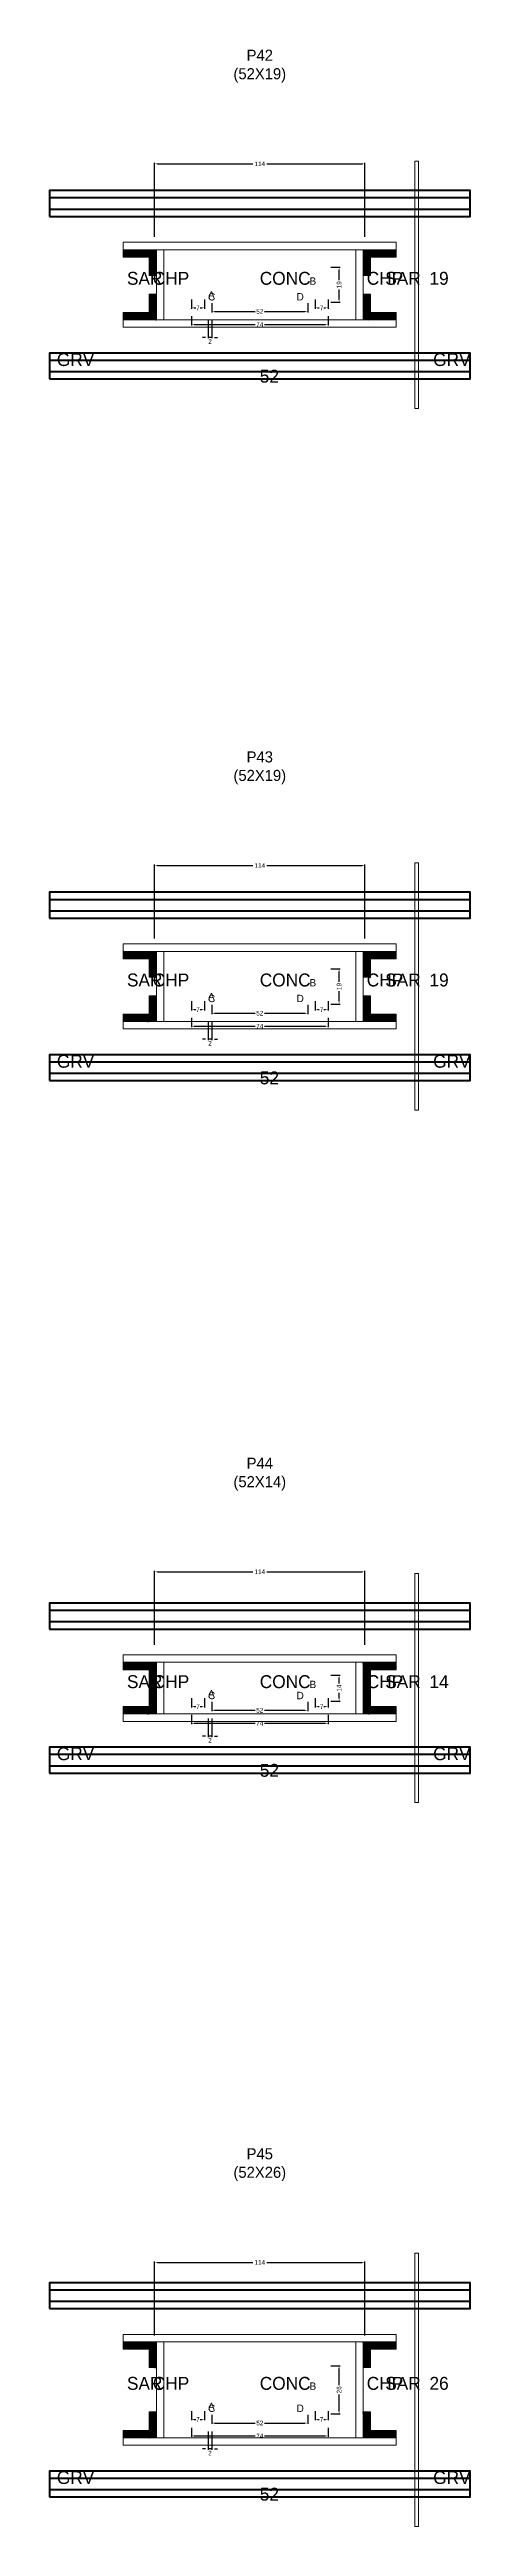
# Model space of a CAD drawing. Header units: centimetres. Extents: x -10500 to 4105, y -36866 to 295.
# Drawn here: x -114 to 114, y -16654 to -15313 of the extents above; entities that cross this region are included whole.
import ezdxf

# ---------------------------------------------------------------- set-up
doc = ezdxf.new("R2010")
doc.units = ezdxf.units.CM
for name, color, linetype in [('COTA', 241, 'Continuous'), ('GRAVATA', 224, 'Continuous'), ('Hachura', 251, 'Continuous'), ('NOMENCLATURA', 7, 'Continuous'), ('SARRAFO', 251, 'Continuous'), ('Texto Seção', 7, 'Continuous')]:
    doc.layers.add(name, color=color, linetype=linetype)
doc.dimstyles.new('cotax2', dxfattribs={"dimtxt": 2.5, "dimasz": 1.5, "dimexe": 0.5, "dimexo": 0.5, "dimgap": 0.5, "dimtad": 1, "dimcen": 2.5, "dimazin": 3, "dimtfac": 1, "dimtmove": 0, "dimatfit": 3})

msp = doc.modelspace()

# ---------------------------------------------------------------- texts
at = {"layer": 'NOMENCLATURA'}
for s, p in [('B', (27, -15440)), ('A', (-28, -15447.5)), ('C', (-28, -15448.5)), ('D', (20, -15448.5)), ('A', (-28, -15827.5)), ('C', (-28, -15828.5)), ('D', (20, -15828.5)), ('B', (27, -15820)), ('A', (-28, -16205)), ('C', (-28, -16206)), ('D', (20, -16206)), ('B', (27, -16200)), ('B', (27, -16580)), ('A', (-28, -16591)), ('C', (-28, -16592)), ('D', (20, -16592))]:
    msp.add_text(s, height=4, dxfattribs=at).set_placement(p)
at = {"layer": 'NOMENCLATURA', "char_height": 6, "attachment_point": 8}
for s, insert in [('P42\\P(52X19)', (0, -15330.5)), ('P43\\P(52X19)', (0, -15710.5)), ('P44\\P(52X14)', (0, -16093)), ('P45\\P(52X26)', (0, -16467))]:
    msp.add_mtext(s, dxfattribs=dict(at, insert=insert))
at = {"layer": 'Texto Seção'}
for s, p in [('SAR', (-72, -15440)), ('CHP', (-58, -15440)), ('CONC', (0, -15440)), ('CHP', (58, -15440)), ('SAR', (68, -15440)), ('19', (92, -15440)), ('GRV', (-110, -15484)), ('GRV', (94, -15484)), ('52', (0, -15493)), ('SAR', (-72, -15820)), ('CHP', (-58, -15820)), ('CONC', (0, -15820)), ('CHP', (58, -15820)), ('SAR', (68, -15820)), ('19', (92, -15820)), ('GRV', (-110, -15864)), ('52', (0, -15873)), ('GRV', (94, -15864)), ('SAR', (-72, -16200)), ('CHP', (-58, -16200)), ('CONC', (0, -16200)), ('CHP', (58, -16200)), ('SAR', (68, -16200)), ('14', (92, -16200)), ('GRV', (-110, -16239)), ('52', (0, -16248)), ('GRV', (94, -16239)), ('SAR', (-72, -16580)), ('CHP', (-58, -16580)), ('CONC', (0, -16580)), ('CHP', (58, -16580)), ('SAR', (68, -16580)), ('26', (92, -16580)), ('GRV', (-110, -16631)), ('52', (0, -16640)), ('GRV', (94, -16631))]:
    msp.add_text(s, height=7, dxfattribs=at).set_placement(p)

# ---------------------------------------------------------------- blocks, each defined once
blk = doc.blocks.new('_CLOSEDFILLED')
at = {"color": 0, "linetype": 'BYBLOCK'}
blk.add_solid([(-1, 0.16), (0, 0), (-1, -0.16)], dxfattribs=at)
blk = doc.blocks.new('*D1158')
for p, q in [((-37, -16600.5), (-37, -16605.5)), ((-35.5, -16605), (-2.5, -16605)), ((2.5, -16605), (35.5, -16605)), ((37, -16600.5), (37, -16605.5))]:
    blk.add_line(p, q)
at = {"layer": 'Defpoints'}
for p in [(-37, -16600), (-37, -16605), (37, -16600)]:
    blk.add_point(p, dxfattribs=at)
at = {"layer": 'COTA', "xscale": 1.5, "yscale": 1.5, "rotation": 180}
blk.add_blockref('_CLOSEDFILLED', (-37, -16605), dxfattribs=at)
at = {"layer": 'COTA', "xscale": 1.5, "yscale": 1.5}
blk.add_blockref('_CLOSEDFILLED', (37, -16605), dxfattribs=at)
at = {"layer": 'COTA', "insert": (0, -16605), "char_height": 2.5, "attachment_point": 5}
blk.add_mtext('74', dxfattribs=at)
blk = doc.blocks.new('*D1159')
for p, q in [((-26, -16593.5), (-26, -16598.5)), ((-24.5, -16598), (-2.5, -16598)), ((2.5, -16598), (24.5, -16598)), ((26, -16593.5), (26, -16598.5))]:
    blk.add_line(p, q)
at = {"layer": 'Defpoints'}
for p in [(-26, -16593), (26, -16593), (-26, -16598)]:
    blk.add_point(p, dxfattribs=at)
at = {"layer": 'COTA', "xscale": 1.5, "yscale": 1.5, "rotation": 180}
blk.add_blockref('_CLOSEDFILLED', (-26, -16598), dxfattribs=at)
at = {"layer": 'COTA', "xscale": 1.5, "yscale": 1.5}
blk.add_blockref('_CLOSEDFILLED', (26, -16598), dxfattribs=at)
at = {"layer": 'COTA', "insert": (0, -16598), "char_height": 2.5, "attachment_point": 5}
blk.add_mtext('52', dxfattribs=at)
blk = doc.blocks.new('*D1160')
for p, q in [((38.5, -16567), (43.5, -16567)), ((43, -16577.5), (43, -16568.5)), ((38.5, -16593), (43.5, -16593)), ((43, -16591.5), (43, -16582.5))]:
    blk.add_line(p, q)
at = {"layer": 'Defpoints'}
for p in [(38, -16567), (38, -16593), (43, -16593)]:
    blk.add_point(p, dxfattribs=at)
at = {"layer": 'COTA', "xscale": 1.5, "yscale": 1.5}
for p, rotation in [((43, -16567), 90), ((43, -16593), 270)]:
    blk.add_blockref('_CLOSEDFILLED', p, dxfattribs=dict(at, rotation=rotation))
at = {"layer": 'COTA', "insert": (43, -16580), "char_height": 2.5, "attachment_point": 5, "rotation": 90}
blk.add_mtext('26', dxfattribs=at)
blk = doc.blocks.new('*D1161')
for p, q in [((-37, -16591.5), (-37, -16596.5)), ((-30, -16591.5), (-30, -16596.5)), ((-35.5, -16596), (-34.75, -16596)), ((-32.25, -16596), (-31.5, -16596))]:
    blk.add_line(p, q)
at = {"layer": 'Defpoints'}
for p in [(-37, -16591), (-30, -16591), (-37, -16596)]:
    blk.add_point(p, dxfattribs=at)
at = {"layer": 'COTA', "xscale": 1.5, "yscale": 1.5, "rotation": 180}
blk.add_blockref('_CLOSEDFILLED', (-37, -16596), dxfattribs=at)
at = {"layer": 'COTA', "xscale": 1.5, "yscale": 1.5}
blk.add_blockref('_CLOSEDFILLED', (-30, -16596), dxfattribs=at)
at = {"layer": 'COTA', "insert": (-33.5, -16596), "char_height": 2.5, "attachment_point": 5}
blk.add_mtext('7', dxfattribs=at)
blk = doc.blocks.new('*D1162')
for p, q in [((30, -16591.5), (30, -16596.5)), ((37, -16591.5), (37, -16596.5)), ((31.5, -16596), (32.25, -16596)), ((34.75, -16596), (35.5, -16596))]:
    blk.add_line(p, q)
at = {"layer": 'Defpoints'}
for p in [(30, -16591), (37, -16591), (30, -16596)]:
    blk.add_point(p, dxfattribs=at)
at = {"layer": 'COTA', "xscale": 1.5, "yscale": 1.5, "rotation": 180}
blk.add_blockref('_CLOSEDFILLED', (30, -16596), dxfattribs=at)
at = {"layer": 'COTA', "xscale": 1.5, "yscale": 1.5}
blk.add_blockref('_CLOSEDFILLED', (37, -16596), dxfattribs=at)
at = {"layer": 'COTA', "insert": (33.5, -16596), "char_height": 2.5, "attachment_point": 5}
blk.add_mtext('7', dxfattribs=at)
blk = doc.blocks.new('*D1163')
for p, q in [((-57, -16550.5), (-57, -16510.5)), ((-55.5, -16511), (-3.75, -16511)), ((3.75, -16511), (55.5, -16511)), ((57, -16550.5), (57, -16510.5))]:
    blk.add_line(p, q)
at = {"layer": 'Defpoints'}
for p in [(-57, -16511), (-57, -16551), (57, -16551)]:
    blk.add_point(p, dxfattribs=at)
at = {"layer": 'COTA', "xscale": 1.5, "yscale": 1.5, "rotation": 180}
blk.add_blockref('_CLOSEDFILLED', (-57, -16511), dxfattribs=at)
at = {"layer": 'COTA', "xscale": 1.5, "yscale": 1.5}
blk.add_blockref('_CLOSEDFILLED', (57, -16511), dxfattribs=at)
at = {"layer": 'COTA', "insert": (0, -16511), "char_height": 2.5, "attachment_point": 5}
blk.add_mtext('114', dxfattribs=at)
blk = doc.blocks.new('*D1132')
for p, q in [((-37, -16214.5), (-37, -16219.5)), ((37, -16214.5), (37, -16219.5)), ((-35.5, -16219), (-2.5, -16219)), ((2.5, -16219), (35.5, -16219))]:
    blk.add_line(p, q)
at = {"layer": 'Defpoints'}
for p in [(-37, -16214), (37, -16214), (-37, -16219)]:
    blk.add_point(p, dxfattribs=at)
at = {"layer": 'COTA', "xscale": 1.5, "yscale": 1.5, "rotation": 180}
blk.add_blockref('_CLOSEDFILLED', (-37, -16219), dxfattribs=at)
at = {"layer": 'COTA', "xscale": 1.5, "yscale": 1.5}
blk.add_blockref('_CLOSEDFILLED', (37, -16219), dxfattribs=at)
at = {"layer": 'COTA', "insert": (0, -16219), "char_height": 2.5, "attachment_point": 5}
blk.add_mtext('74', dxfattribs=at)
blk = doc.blocks.new('*D1133')
for p, q in [((-26, -16207.5), (-26, -16212.5)), ((-24.5, -16212), (-2.5, -16212)), ((2.5, -16212), (24.5, -16212)), ((26, -16207.5), (26, -16212.5))]:
    blk.add_line(p, q)
at = {"layer": 'Defpoints'}
for p in [(-26, -16207), (-26, -16212), (26, -16207)]:
    blk.add_point(p, dxfattribs=at)
at = {"layer": 'COTA', "xscale": 1.5, "yscale": 1.5, "rotation": 180}
blk.add_blockref('_CLOSEDFILLED', (-26, -16212), dxfattribs=at)
at = {"layer": 'COTA', "xscale": 1.5, "yscale": 1.5}
blk.add_blockref('_CLOSEDFILLED', (26, -16212), dxfattribs=at)
at = {"layer": 'COTA', "insert": (0, -16212), "char_height": 2.5, "attachment_point": 5}
blk.add_mtext('52', dxfattribs=at)
blk = doc.blocks.new('*D1134')
for p, q in [((38.5, -16193), (43.5, -16193)), ((43, -16197.5), (43, -16194.5)), ((43, -16205.5), (43, -16202.5)), ((38.5, -16207), (43.5, -16207))]:
    blk.add_line(p, q)
at = {"layer": 'Defpoints'}
for p in [(38, -16193), (38, -16207), (43, -16207)]:
    blk.add_point(p, dxfattribs=at)
at = {"layer": 'COTA', "xscale": 1.5, "yscale": 1.5}
for p, rotation in [((43, -16193), 90), ((43, -16207), 270)]:
    blk.add_blockref('_CLOSEDFILLED', p, dxfattribs=dict(at, rotation=rotation))
at = {"layer": 'COTA', "insert": (43, -16200), "char_height": 2.5, "attachment_point": 5, "rotation": 90}
blk.add_mtext('14', dxfattribs=at)
blk = doc.blocks.new('*D1135')
for p, q in [((-37, -16205.5), (-37, -16210.5)), ((-35.5, -16210), (-34.75, -16210)), ((-32.25, -16210), (-31.5, -16210)), ((-30, -16205.5), (-30, -16210.5))]:
    blk.add_line(p, q)
at = {"layer": 'Defpoints'}
for p in [(-37, -16205), (-37, -16210), (-30, -16205)]:
    blk.add_point(p, dxfattribs=at)
at = {"layer": 'COTA', "xscale": 1.5, "yscale": 1.5, "rotation": 180}
blk.add_blockref('_CLOSEDFILLED', (-37, -16210), dxfattribs=at)
at = {"layer": 'COTA', "xscale": 1.5, "yscale": 1.5}
blk.add_blockref('_CLOSEDFILLED', (-30, -16210), dxfattribs=at)
at = {"layer": 'COTA', "insert": (-33.5, -16210), "char_height": 2.5, "attachment_point": 5}
blk.add_mtext('7', dxfattribs=at)
blk = doc.blocks.new('*D1136')
for p, q in [((30, -16205.5), (30, -16210.5)), ((31.5, -16210), (32.25, -16210)), ((34.75, -16210), (35.5, -16210)), ((37, -16205.5), (37, -16210.5))]:
    blk.add_line(p, q)
at = {"layer": 'Defpoints'}
for p in [(30, -16205), (30, -16210), (37, -16205)]:
    blk.add_point(p, dxfattribs=at)
at = {"layer": 'COTA', "xscale": 1.5, "yscale": 1.5, "rotation": 180}
blk.add_blockref('_CLOSEDFILLED', (30, -16210), dxfattribs=at)
at = {"layer": 'COTA', "xscale": 1.5, "yscale": 1.5}
blk.add_blockref('_CLOSEDFILLED', (37, -16210), dxfattribs=at)
at = {"layer": 'COTA', "insert": (33.5, -16210), "char_height": 2.5, "attachment_point": 5}
blk.add_mtext('7', dxfattribs=at)
blk = doc.blocks.new('*D1137')
for p, q in [((-57, -16176.5), (-57, -16136.5)), ((-55.5, -16137), (-3.75, -16137)), ((3.75, -16137), (55.5, -16137)), ((57, -16176.5), (57, -16136.5))]:
    blk.add_line(p, q)
at = {"layer": 'Defpoints'}
for p in [(-57, -16137), (-57, -16177), (57, -16177)]:
    blk.add_point(p, dxfattribs=at)
at = {"layer": 'COTA', "xscale": 1.5, "yscale": 1.5, "rotation": 180}
blk.add_blockref('_CLOSEDFILLED', (-57, -16137), dxfattribs=at)
at = {"layer": 'COTA', "xscale": 1.5, "yscale": 1.5}
blk.add_blockref('_CLOSEDFILLED', (57, -16137), dxfattribs=at)
at = {"layer": 'COTA', "insert": (0, -16137), "char_height": 2.5, "attachment_point": 5}
blk.add_mtext('114', dxfattribs=at)
blk = doc.blocks.new('*D1106')
for p, q in [((-37, -15837), (-37, -15842)), ((-35.5, -15841.5), (-2.5, -15841.5)), ((2.5, -15841.5), (35.5, -15841.5)), ((37, -15837), (37, -15842))]:
    blk.add_line(p, q)
at = {"layer": 'Defpoints'}
for p in [(-37, -15836.5), (-37, -15841.5), (37, -15836.5)]:
    blk.add_point(p, dxfattribs=at)
at = {"layer": 'COTA', "xscale": 1.5, "yscale": 1.5, "rotation": 180}
blk.add_blockref('_CLOSEDFILLED', (-37, -15841.5), dxfattribs=at)
at = {"layer": 'COTA', "xscale": 1.5, "yscale": 1.5}
blk.add_blockref('_CLOSEDFILLED', (37, -15841.5), dxfattribs=at)
at = {"layer": 'COTA', "insert": (0, -15841.5), "char_height": 2.5, "attachment_point": 5}
blk.add_mtext('74', dxfattribs=at)
blk = doc.blocks.new('*D1107')
for p, q in [((-26, -15830), (-26, -15835)), ((-24.5, -15834.5), (-2.5, -15834.5)), ((2.5, -15834.5), (24.5, -15834.5)), ((26, -15830), (26, -15835))]:
    blk.add_line(p, q)
at = {"layer": 'Defpoints'}
for p in [(-26, -15829.5), (-26, -15834.5), (26, -15829.5)]:
    blk.add_point(p, dxfattribs=at)
at = {"layer": 'COTA', "xscale": 1.5, "yscale": 1.5, "rotation": 180}
blk.add_blockref('_CLOSEDFILLED', (-26, -15834.5), dxfattribs=at)
at = {"layer": 'COTA', "xscale": 1.5, "yscale": 1.5}
blk.add_blockref('_CLOSEDFILLED', (26, -15834.5), dxfattribs=at)
at = {"layer": 'COTA', "insert": (0, -15834.5), "char_height": 2.5, "attachment_point": 5}
blk.add_mtext('52', dxfattribs=at)
blk = doc.blocks.new('*D1108')
for p, q in [((38.5, -15810.5), (43.5, -15810.5)), ((43, -15817.5), (43, -15812)), ((43, -15828), (43, -15822.5)), ((38.5, -15829.5), (43.5, -15829.5))]:
    blk.add_line(p, q)
at = {"layer": 'Defpoints'}
for p in [(38, -15810.5), (38, -15829.5), (43, -15829.5)]:
    blk.add_point(p, dxfattribs=at)
at = {"layer": 'COTA', "xscale": 1.5, "yscale": 1.5}
for p, rotation in [((43, -15810.5), 90), ((43, -15829.5), 270)]:
    blk.add_blockref('_CLOSEDFILLED', p, dxfattribs=dict(at, rotation=rotation))
at = {"layer": 'COTA', "insert": (43, -15820), "char_height": 2.5, "attachment_point": 5, "rotation": 90}
blk.add_mtext('19', dxfattribs=at)
blk = doc.blocks.new('*D1109')
for p, q in [((-37, -15828), (-37, -15833)), ((-30, -15828), (-30, -15833)), ((-35.5, -15832.5), (-34.75, -15832.5)), ((-32.25, -15832.5), (-31.5, -15832.5))]:
    blk.add_line(p, q)
at = {"layer": 'Defpoints'}
for p in [(-37, -15827.5), (-30, -15827.5), (-37, -15832.5)]:
    blk.add_point(p, dxfattribs=at)
at = {"layer": 'COTA', "xscale": 1.5, "yscale": 1.5, "rotation": 180}
blk.add_blockref('_CLOSEDFILLED', (-37, -15832.5), dxfattribs=at)
at = {"layer": 'COTA', "xscale": 1.5, "yscale": 1.5}
blk.add_blockref('_CLOSEDFILLED', (-30, -15832.5), dxfattribs=at)
at = {"layer": 'COTA', "insert": (-33.5, -15832.5), "char_height": 2.5, "attachment_point": 5}
blk.add_mtext('7', dxfattribs=at)
blk = doc.blocks.new('*D1110')
for p, q in [((30, -15828), (30, -15833)), ((37, -15828), (37, -15833)), ((31.5, -15832.5), (32.25, -15832.5)), ((34.75, -15832.5), (35.5, -15832.5))]:
    blk.add_line(p, q)
at = {"layer": 'Defpoints'}
for p in [(30, -15827.5), (37, -15827.5), (30, -15832.5)]:
    blk.add_point(p, dxfattribs=at)
at = {"layer": 'COTA', "xscale": 1.5, "yscale": 1.5, "rotation": 180}
blk.add_blockref('_CLOSEDFILLED', (30, -15832.5), dxfattribs=at)
at = {"layer": 'COTA', "xscale": 1.5, "yscale": 1.5}
blk.add_blockref('_CLOSEDFILLED', (37, -15832.5), dxfattribs=at)
at = {"layer": 'COTA', "insert": (33.5, -15832.5), "char_height": 2.5, "attachment_point": 5}
blk.add_mtext('7', dxfattribs=at)
blk = doc.blocks.new('*D1111')
for p, q in [((-57, -15794), (-57, -15754)), ((-55.5, -15754.5), (-3.75, -15754.5)), ((3.75, -15754.5), (55.5, -15754.5)), ((57, -15794), (57, -15754))]:
    blk.add_line(p, q)
at = {"layer": 'Defpoints'}
for p in [(-57, -15754.5), (-57, -15794.5), (57, -15794.5)]:
    blk.add_point(p, dxfattribs=at)
at = {"layer": 'COTA', "xscale": 1.5, "yscale": 1.5, "rotation": 180}
blk.add_blockref('_CLOSEDFILLED', (-57, -15754.5), dxfattribs=at)
at = {"layer": 'COTA', "xscale": 1.5, "yscale": 1.5}
blk.add_blockref('_CLOSEDFILLED', (57, -15754.5), dxfattribs=at)
at = {"layer": 'COTA', "insert": (0, -15754.5), "char_height": 2.5, "attachment_point": 5}
blk.add_mtext('114', dxfattribs=at)
blk = doc.blocks.new('*D1080')
for p, q in [((-37, -15457), (-37, -15462)), ((-35.5, -15461.5), (-2.5, -15461.5)), ((2.5, -15461.5), (35.5, -15461.5)), ((37, -15457), (37, -15462))]:
    blk.add_line(p, q)
at = {"layer": 'Defpoints'}
for p in [(-37, -15456.5), (-37, -15461.5), (37, -15456.5)]:
    blk.add_point(p, dxfattribs=at)
at = {"layer": 'COTA', "xscale": 1.5, "yscale": 1.5, "rotation": 180}
blk.add_blockref('_CLOSEDFILLED', (-37, -15461.5), dxfattribs=at)
at = {"layer": 'COTA', "xscale": 1.5, "yscale": 1.5}
blk.add_blockref('_CLOSEDFILLED', (37, -15461.5), dxfattribs=at)
at = {"layer": 'COTA', "insert": (0, -15461.5), "char_height": 2.5, "attachment_point": 5}
blk.add_mtext('74', dxfattribs=at)
blk = doc.blocks.new('*D1081')
for p, q in [((-26, -15450), (-26, -15455)), ((26, -15450), (26, -15455)), ((-24.5, -15454.5), (-2.5, -15454.5)), ((2.5, -15454.5), (24.5, -15454.5))]:
    blk.add_line(p, q)
at = {"layer": 'Defpoints'}
for p in [(-26, -15449.5), (26, -15449.5), (-26, -15454.5)]:
    blk.add_point(p, dxfattribs=at)
at = {"layer": 'COTA', "xscale": 1.5, "yscale": 1.5, "rotation": 180}
blk.add_blockref('_CLOSEDFILLED', (-26, -15454.5), dxfattribs=at)
at = {"layer": 'COTA', "xscale": 1.5, "yscale": 1.5}
blk.add_blockref('_CLOSEDFILLED', (26, -15454.5), dxfattribs=at)
at = {"layer": 'COTA', "insert": (0, -15454.5), "char_height": 2.5, "attachment_point": 5}
blk.add_mtext('52', dxfattribs=at)
blk = doc.blocks.new('*D1082')
for p, q in [((38.5, -15430.5), (43.5, -15430.5)), ((43, -15437.5), (43, -15432)), ((38.5, -15449.5), (43.5, -15449.5)), ((43, -15448), (43, -15442.5))]:
    blk.add_line(p, q)
at = {"layer": 'Defpoints'}
for p in [(38, -15430.5), (38, -15449.5), (43, -15449.5)]:
    blk.add_point(p, dxfattribs=at)
at = {"layer": 'COTA', "xscale": 1.5, "yscale": 1.5}
for p, rotation in [((43, -15430.5), 90), ((43, -15449.5), 270)]:
    blk.add_blockref('_CLOSEDFILLED', p, dxfattribs=dict(at, rotation=rotation))
at = {"layer": 'COTA', "insert": (43, -15440), "char_height": 2.5, "attachment_point": 5, "rotation": 90}
blk.add_mtext('19', dxfattribs=at)
blk = doc.blocks.new('*D1083')
for p, q in [((-37, -15448), (-37, -15453)), ((-35.5, -15452.5), (-34.75, -15452.5)), ((-32.25, -15452.5), (-31.5, -15452.5)), ((-30, -15448), (-30, -15453))]:
    blk.add_line(p, q)
at = {"layer": 'Defpoints'}
for p in [(-37, -15447.5), (-37, -15452.5), (-30, -15447.5)]:
    blk.add_point(p, dxfattribs=at)
at = {"layer": 'COTA', "xscale": 1.5, "yscale": 1.5, "rotation": 180}
blk.add_blockref('_CLOSEDFILLED', (-37, -15452.5), dxfattribs=at)
at = {"layer": 'COTA', "xscale": 1.5, "yscale": 1.5}
blk.add_blockref('_CLOSEDFILLED', (-30, -15452.5), dxfattribs=at)
at = {"layer": 'COTA', "insert": (-33.5, -15452.5), "char_height": 2.5, "attachment_point": 5}
blk.add_mtext('7', dxfattribs=at)
blk = doc.blocks.new('*D1084')
for p, q in [((30, -15448), (30, -15453)), ((31.5, -15452.5), (32.25, -15452.5)), ((34.75, -15452.5), (35.5, -15452.5)), ((37, -15448), (37, -15453))]:
    blk.add_line(p, q)
at = {"layer": 'Defpoints'}
for p in [(30, -15447.5), (30, -15452.5), (37, -15447.5)]:
    blk.add_point(p, dxfattribs=at)
at = {"layer": 'COTA', "xscale": 1.5, "yscale": 1.5, "rotation": 180}
blk.add_blockref('_CLOSEDFILLED', (30, -15452.5), dxfattribs=at)
at = {"layer": 'COTA', "xscale": 1.5, "yscale": 1.5}
blk.add_blockref('_CLOSEDFILLED', (37, -15452.5), dxfattribs=at)
at = {"layer": 'COTA', "insert": (33.5, -15452.5), "char_height": 2.5, "attachment_point": 5}
blk.add_mtext('7', dxfattribs=at)
blk = doc.blocks.new('*D1085')
for p, q in [((-57, -15414), (-57, -15374)), ((-55.5, -15374.5), (-3.75, -15374.5)), ((3.75, -15374.5), (55.5, -15374.5)), ((57, -15414), (57, -15374))]:
    blk.add_line(p, q)
at = {"layer": 'Defpoints'}
for p in [(-57, -15374.5), (-57, -15414.5), (57, -15414.5)]:
    blk.add_point(p, dxfattribs=at)
at = {"layer": 'COTA', "xscale": 1.5, "yscale": 1.5, "rotation": 180}
blk.add_blockref('_CLOSEDFILLED', (-57, -15374.5), dxfattribs=at)
at = {"layer": 'COTA', "xscale": 1.5, "yscale": 1.5}
blk.add_blockref('_CLOSEDFILLED', (57, -15374.5), dxfattribs=at)
at = {"layer": 'COTA', "insert": (0, -15374.5), "char_height": 2.5, "attachment_point": 5}
blk.add_mtext('114', dxfattribs=at)

# ---------------------------------------------------------------- dimensions: what is measured, and where the dimension line sits
at = {"layer": 'COTA'}
for base, p1, p2, picture, middle in [((-57, -15374.5), (-57, -15414.5), (57, -15414.5), '*D1085', (0, -15374.5)), ((-37, -15452.5), (-37, -15447.5), (-30, -15447.5), '*D1083', (-33.5, -15452.5)), ((-26, -15454.5), (-26, -15449.5), (26, -15449.5), '*D1081', (0, -15454.5)), ((30, -15452.5), (30, -15447.5), (37, -15447.5), '*D1084', (33.5, -15452.5)), ((-37, -15461.5), (-37, -15456.5), (37, -15456.5), '*D1080', (0, -15461.5)), ((-57, -15754.5), (-57, -15794.5), (57, -15794.5), '*D1111', (0, -15754.5)), ((-37, -15832.5), (-37, -15827.5), (-30, -15827.5), '*D1109', (-33.5, -15832.5)), ((30, -15832.5), (30, -15827.5), (37, -15827.5), '*D1110', (33.5, -15832.5)), ((-37, -15841.5), (-37, -15836.5), (37, -15836.5), '*D1106', (0, -15841.5)), ((-26, -15834.5), (-26, -15829.5), (26, -15829.5), '*D1107', (0, -15834.5)), ((-57, -16137), (-57, -16177), (57, -16177), '*D1137', (0, -16137)), ((-37, -16210), (-37, -16205), (-30, -16205), '*D1135', (-33.5, -16210)), ((-37, -16219), (-37, -16214), (37, -16214), '*D1132', (0, -16219)), ((-26, -16212), (-26, -16207), (26, -16207), '*D1133', (0, -16212)), ((30, -16210), (30, -16205), (37, -16205), '*D1136', (33.5, -16210)), ((-57, -16511), (-57, -16551), (57, -16551), '*D1163', (0, -16511)), ((-37, -16596), (-37, -16591), (-30, -16591), '*D1161', (-33.5, -16596)), ((-26, -16598), (-26, -16593), (26, -16593), '*D1159', (0, -16598)), ((30, -16596), (30, -16591), (37, -16591), '*D1162', (33.5, -16596)), ((-37, -16605), (-37, -16600), (37, -16600), '*D1158', (0, -16605))]:
    dim = msp.add_linear_dim(base=base, p1=p1, p2=p2, dimstyle='cotax2', dxfattribs=at)
    dim.commit()
    dim.dimension.update_dxf_attribs({"geometry": picture, "text_midpoint": middle})
for base, p1, p2, picture, middle in [((43, -15449.5), (38, -15449.5), (38, -15430.5), '*D1082', (43, -15440)), ((43, -15829.5), (38, -15829.5), (38, -15810.5), '*D1108', (43, -15820)), ((43, -16207), (38, -16207), (38, -16193), '*D1134', (43, -16200)), ((43, -16593), (38, -16593), (38, -16567), '*D1160', (43, -16580))]:
    dim = msp.add_linear_dim(base=base, p1=p1, p2=p2, angle=90, dimstyle='cotax2', dxfattribs=at)
    dim.commit()
    dim.dimension.update_dxf_attribs({"geometry": picture, "text_midpoint": middle})
for base, p1, p2 in [((-26, -15468.5), (-26, -15458.5), (-28, -15458.5)), ((-26, -15848.5), (-26, -15838.5), (-28, -15838.5)), ((-26, -16226), (-26, -16216), (-28, -16216)), ((-26, -16612), (-26, -16602), (-28, -16602))]:
    msp.add_linear_dim(base=base, p1=p1, p2=p2, dimstyle='cotax2', dxfattribs=at).render()

# ---------------------------------------------------------------- hatches: boundary and pattern name
at = {"layer": 'SARRAFO'}
h = msp.add_hatch(dxfattribs=at)
h.set_pattern_fill('SOLID', scale=2)
h.paths.add_polyline_path([(-74, -15425), (-60, -15425), (-60, -15421), (-74, -15421)])
h = msp.add_hatch(dxfattribs=at)
h.set_pattern_fill('SOLID', scale=2)
h.paths.add_polyline_path([(-60, -15435), (-56, -15435), (-56, -15421), (-60, -15421)])
h = msp.add_hatch(dxfattribs=at)
h.set_pattern_fill('SOLID', scale=2)
h.paths.add_polyline_path([(56, -15435), (60, -15435), (60, -15421), (56, -15421)])
h = msp.add_hatch(dxfattribs=at)
h.set_pattern_fill('SOLID', scale=2)
h.paths.add_polyline_path([(60, -15425), (74, -15425), (74, -15421), (60, -15421)])
h = msp.add_hatch(dxfattribs=at)
h.set_pattern_fill('SOLID', scale=2)
h.paths.add_polyline_path([(-60, -15459), (-56, -15459), (-56, -15445), (-60, -15445)])
h = msp.add_hatch(dxfattribs=at)
h.set_pattern_fill('SOLID', scale=2)
h.paths.add_polyline_path([(56, -15459), (60, -15459), (60, -15445), (56, -15445)])
h = msp.add_hatch(dxfattribs=at)
h.set_pattern_fill('SOLID', scale=2)
h.paths.add_polyline_path([(-74, -15459), (-60, -15459), (-60, -15455), (-74, -15455)])
h = msp.add_hatch(dxfattribs=at)
h.set_pattern_fill('SOLID', scale=2)
h.paths.add_polyline_path([(60, -15459), (74, -15459), (74, -15455), (60, -15455)])
h = msp.add_hatch(dxfattribs=at)
h.set_pattern_fill('SOLID', scale=2)
h.paths.add_polyline_path([(-74, -15805), (-60, -15805), (-60, -15801), (-74, -15801)])
h = msp.add_hatch(dxfattribs=at)
h.set_pattern_fill('SOLID', scale=2)
h.paths.add_polyline_path([(-60, -15815), (-56, -15815), (-56, -15801), (-60, -15801)])
h = msp.add_hatch(dxfattribs=at)
h.set_pattern_fill('SOLID', scale=2)
h.paths.add_polyline_path([(56, -15815), (60, -15815), (60, -15801), (56, -15801)])
h = msp.add_hatch(dxfattribs=at)
h.set_pattern_fill('SOLID', scale=2)
h.paths.add_polyline_path([(60, -15805), (74, -15805), (74, -15801), (60, -15801)])
h = msp.add_hatch(dxfattribs=at)
h.set_pattern_fill('SOLID', scale=2)
h.paths.add_polyline_path([(-60, -15839), (-56, -15839), (-56, -15825), (-60, -15825)])
h = msp.add_hatch(dxfattribs=at)
h.set_pattern_fill('SOLID', scale=2)
h.paths.add_polyline_path([(56, -15839), (60, -15839), (60, -15825), (56, -15825)])
h = msp.add_hatch(dxfattribs=at)
h.set_pattern_fill('SOLID', scale=2)
h.paths.add_polyline_path([(-74, -15839), (-60, -15839), (-60, -15835), (-74, -15835)])
h = msp.add_hatch(dxfattribs=at)
h.set_pattern_fill('SOLID', scale=2)
h.paths.add_polyline_path([(60, -15839), (74, -15839), (74, -15835), (60, -15835)])
h = msp.add_hatch(dxfattribs=at)
h.set_pattern_fill('SOLID', scale=2)
h.paths.add_polyline_path([(-74, -16190), (-60, -16190), (-60, -16186), (-74, -16186)])
h = msp.add_hatch(dxfattribs=at)
h.set_pattern_fill('SOLID', scale=2)
h.paths.add_polyline_path([(-60, -16200), (-56, -16200), (-56, -16186), (-60, -16186)])
h = msp.add_hatch(dxfattribs=at)
h.set_pattern_fill('SOLID', scale=2)
h.paths.add_polyline_path([(56, -16200), (60, -16200), (60, -16186), (56, -16186)])
h = msp.add_hatch(dxfattribs=at)
h.set_pattern_fill('SOLID', scale=2)
h.paths.add_polyline_path([(60, -16190), (74, -16190), (74, -16186), (60, -16186)])
h = msp.add_hatch(dxfattribs=at)
h.set_pattern_fill('SOLID', scale=2)
h.paths.add_polyline_path([(-60, -16214), (-56, -16214), (-56, -16200), (-60, -16200)])
h = msp.add_hatch(dxfattribs=at)
h.set_pattern_fill('SOLID', scale=2)
h.paths.add_polyline_path([(56, -16214), (60, -16214), (60, -16200), (56, -16200)])
h = msp.add_hatch(dxfattribs=at)
h.set_pattern_fill('SOLID', scale=2)
h.paths.add_polyline_path([(-74, -16214), (-60, -16214), (-60, -16210), (-74, -16210)])
h = msp.add_hatch(dxfattribs=at)
h.set_pattern_fill('SOLID', scale=2)
h.paths.add_polyline_path([(60, -16214), (74, -16214), (74, -16210), (60, -16210)])
h = msp.add_hatch(dxfattribs=at)
h.set_pattern_fill('SOLID', scale=2)
h.paths.add_polyline_path([(-74, -16558), (-60, -16558), (-60, -16554), (-74, -16554)])
h = msp.add_hatch(dxfattribs=at)
h.set_pattern_fill('SOLID', scale=2)
h.paths.add_polyline_path([(-60, -16568), (-56, -16568), (-56, -16554), (-60, -16554)])
h = msp.add_hatch(dxfattribs=at)
h.set_pattern_fill('SOLID', scale=2)
h.paths.add_polyline_path([(56, -16568), (60, -16568), (60, -16554), (56, -16554)])
h = msp.add_hatch(dxfattribs=at)
h.set_pattern_fill('SOLID', scale=2)
h.paths.add_polyline_path([(60, -16558), (74, -16558), (74, -16554), (60, -16554)])
h = msp.add_hatch(dxfattribs=at)
h.set_pattern_fill('SOLID', scale=2)
h.paths.add_polyline_path([(-60, -16606), (-56, -16606), (-56, -16592), (-60, -16592)])
h = msp.add_hatch(dxfattribs=at)
h.set_pattern_fill('SOLID', scale=2)
h.paths.add_polyline_path([(56, -16606), (60, -16606), (60, -16592), (56, -16592)])
h = msp.add_hatch(dxfattribs=at)
h.set_pattern_fill('SOLID', scale=2)
h.paths.add_polyline_path([(-74, -16606), (-60, -16606), (-60, -16602), (-74, -16602)])
h = msp.add_hatch(dxfattribs=at)
h.set_pattern_fill('SOLID', scale=2)
h.paths.add_polyline_path([(60, -16606), (74, -16606), (74, -16602), (60, -16602)])

# ---------------------------------------------------------------- linework, layer by layer
at = {"layer": 'GRAVATA', "lineweight": 50}
for points in [[(-114, -15403), (114, -15403), (114, -15389), (-114, -15389)], [(-114, -15399), (114, -15399), (114, -15393), (-114, -15393)], [(-114, -15491), (114, -15491), (114, -15477), (-114, -15477)], [(-114, -15487), (114, -15487), (114, -15481), (-114, -15481)], [(-114, -15783), (114, -15783), (114, -15769), (-114, -15769)], [(-114, -15779), (114, -15779), (114, -15773), (-114, -15773)], [(-114, -15871), (114, -15871), (114, -15857), (-114, -15857)], [(-114, -15867), (114, -15867), (114, -15861), (-114, -15861)], [(-114, -16168), (114, -16168), (114, -16154), (-114, -16154)], [(-114, -16164), (114, -16164), (114, -16158), (-114, -16158)], [(-114, -16246), (114, -16246), (114, -16232), (-114, -16232)], [(-114, -16242), (114, -16242), (114, -16236), (-114, -16236)], [(-114, -16536), (114, -16536), (114, -16522), (-114, -16522)], [(-114, -16532), (114, -16532), (114, -16526), (-114, -16526)], [(-114, -16638), (114, -16638), (114, -16624), (-114, -16624)], [(-114, -16634), (114, -16634), (114, -16628), (-114, -16628)]]:
    msp.add_lwpolyline(points, close=True, dxfattribs=at)
at = {"layer": 'Hachura', "lineweight": 13}
for points in [[(84, -15507), (86, -15507), (86, -15373), (84, -15373)], [(84, -15887), (86, -15887), (86, -15753), (84, -15753)], [(84, -16262), (86, -16262), (86, -16138), (84, -16138)], [(84, -16654), (86, -16654), (86, -16506), (84, -16506)]]:
    msp.add_lwpolyline(points, close=True, dxfattribs=at)
at = {"layer": 'Hachura', "lineweight": 18}
for points in [[(-74, -15421), (74, -15421), (74, -15417), (-74, -15417)], [(-56, -15459), (-52, -15459), (-52, -15421), (-56, -15421)], [(52, -15459), (56, -15459), (56, -15421), (52, -15421)], [(-74, -15463), (74, -15463), (74, -15459), (-74, -15459)], [(-74, -15801), (74, -15801), (74, -15797), (-74, -15797)], [(-56, -15839), (-52, -15839), (-52, -15801), (-56, -15801)], [(52, -15839), (56, -15839), (56, -15801), (52, -15801)], [(-74, -15843), (74, -15843), (74, -15839), (-74, -15839)], [(-74, -16186), (74, -16186), (74, -16182), (-74, -16182)], [(-56, -16214), (-52, -16214), (-52, -16186), (-56, -16186)], [(52, -16214), (56, -16214), (56, -16186), (52, -16186)], [(-74, -16218), (74, -16218), (74, -16214), (-74, -16214)], [(-74, -16554), (74, -16554), (74, -16550), (-74, -16550)], [(-56, -16606), (-52, -16606), (-52, -16554), (-56, -16554)], [(52, -16606), (56, -16606), (56, -16554), (52, -16554)], [(-74, -16610), (74, -16610), (74, -16606), (-74, -16606)]]:
    msp.add_lwpolyline(points, close=True, dxfattribs=at)
at = {"layer": 'SARRAFO', "lineweight": 13}
for points in [[(-74, -15425), (-60, -15425), (-60, -15421), (-74, -15421)], [(-60, -15435), (-56, -15435), (-56, -15421), (-60, -15421)], [(56, -15435), (60, -15435), (60, -15421), (56, -15421)], [(60, -15425), (74, -15425), (74, -15421), (60, -15421)], [(-60, -15459), (-56, -15459), (-56, -15445), (-60, -15445)], [(56, -15459), (60, -15459), (60, -15445), (56, -15445)], [(-74, -15459), (-60, -15459), (-60, -15455), (-74, -15455)], [(60, -15459), (74, -15459), (74, -15455), (60, -15455)], [(-74, -15805), (-60, -15805), (-60, -15801), (-74, -15801)], [(-60, -15815), (-56, -15815), (-56, -15801), (-60, -15801)], [(56, -15815), (60, -15815), (60, -15801), (56, -15801)], [(60, -15805), (74, -15805), (74, -15801), (60, -15801)], [(-60, -15839), (-56, -15839), (-56, -15825), (-60, -15825)], [(56, -15839), (60, -15839), (60, -15825), (56, -15825)], [(-74, -15839), (-60, -15839), (-60, -15835), (-74, -15835)], [(60, -15839), (74, -15839), (74, -15835), (60, -15835)], [(-74, -16190), (-60, -16190), (-60, -16186), (-74, -16186)], [(-60, -16200), (-56, -16200), (-56, -16186), (-60, -16186)], [(56, -16200), (60, -16200), (60, -16186), (56, -16186)], [(60, -16190), (74, -16190), (74, -16186), (60, -16186)], [(-60, -16214), (-56, -16214), (-56, -16200), (-60, -16200)], [(56, -16214), (60, -16214), (60, -16200), (56, -16200)], [(-74, -16214), (-60, -16214), (-60, -16210), (-74, -16210)], [(60, -16214), (74, -16214), (74, -16210), (60, -16210)], [(-74, -16558), (-60, -16558), (-60, -16554), (-74, -16554)], [(-60, -16568), (-56, -16568), (-56, -16554), (-60, -16554)], [(56, -16568), (60, -16568), (60, -16554), (56, -16554)], [(60, -16558), (74, -16558), (74, -16554), (60, -16554)], [(-60, -16606), (-56, -16606), (-56, -16592), (-60, -16592)], [(56, -16606), (60, -16606), (60, -16592), (56, -16592)], [(-74, -16606), (-60, -16606), (-60, -16602), (-74, -16602)], [(60, -16606), (74, -16606), (74, -16602), (60, -16602)]]:
    msp.add_lwpolyline(points, close=True, dxfattribs=at)

msp.set_redraw_order([(e.dxf.handle, doc.entitydb.next_handle()) for e in msp.query("TEXT MTEXT ATTDEF DIMENSION ARC_DIMENSION")])  # texts and dimensions are drawn at this point

doc.saveas('drawing.dxf')
